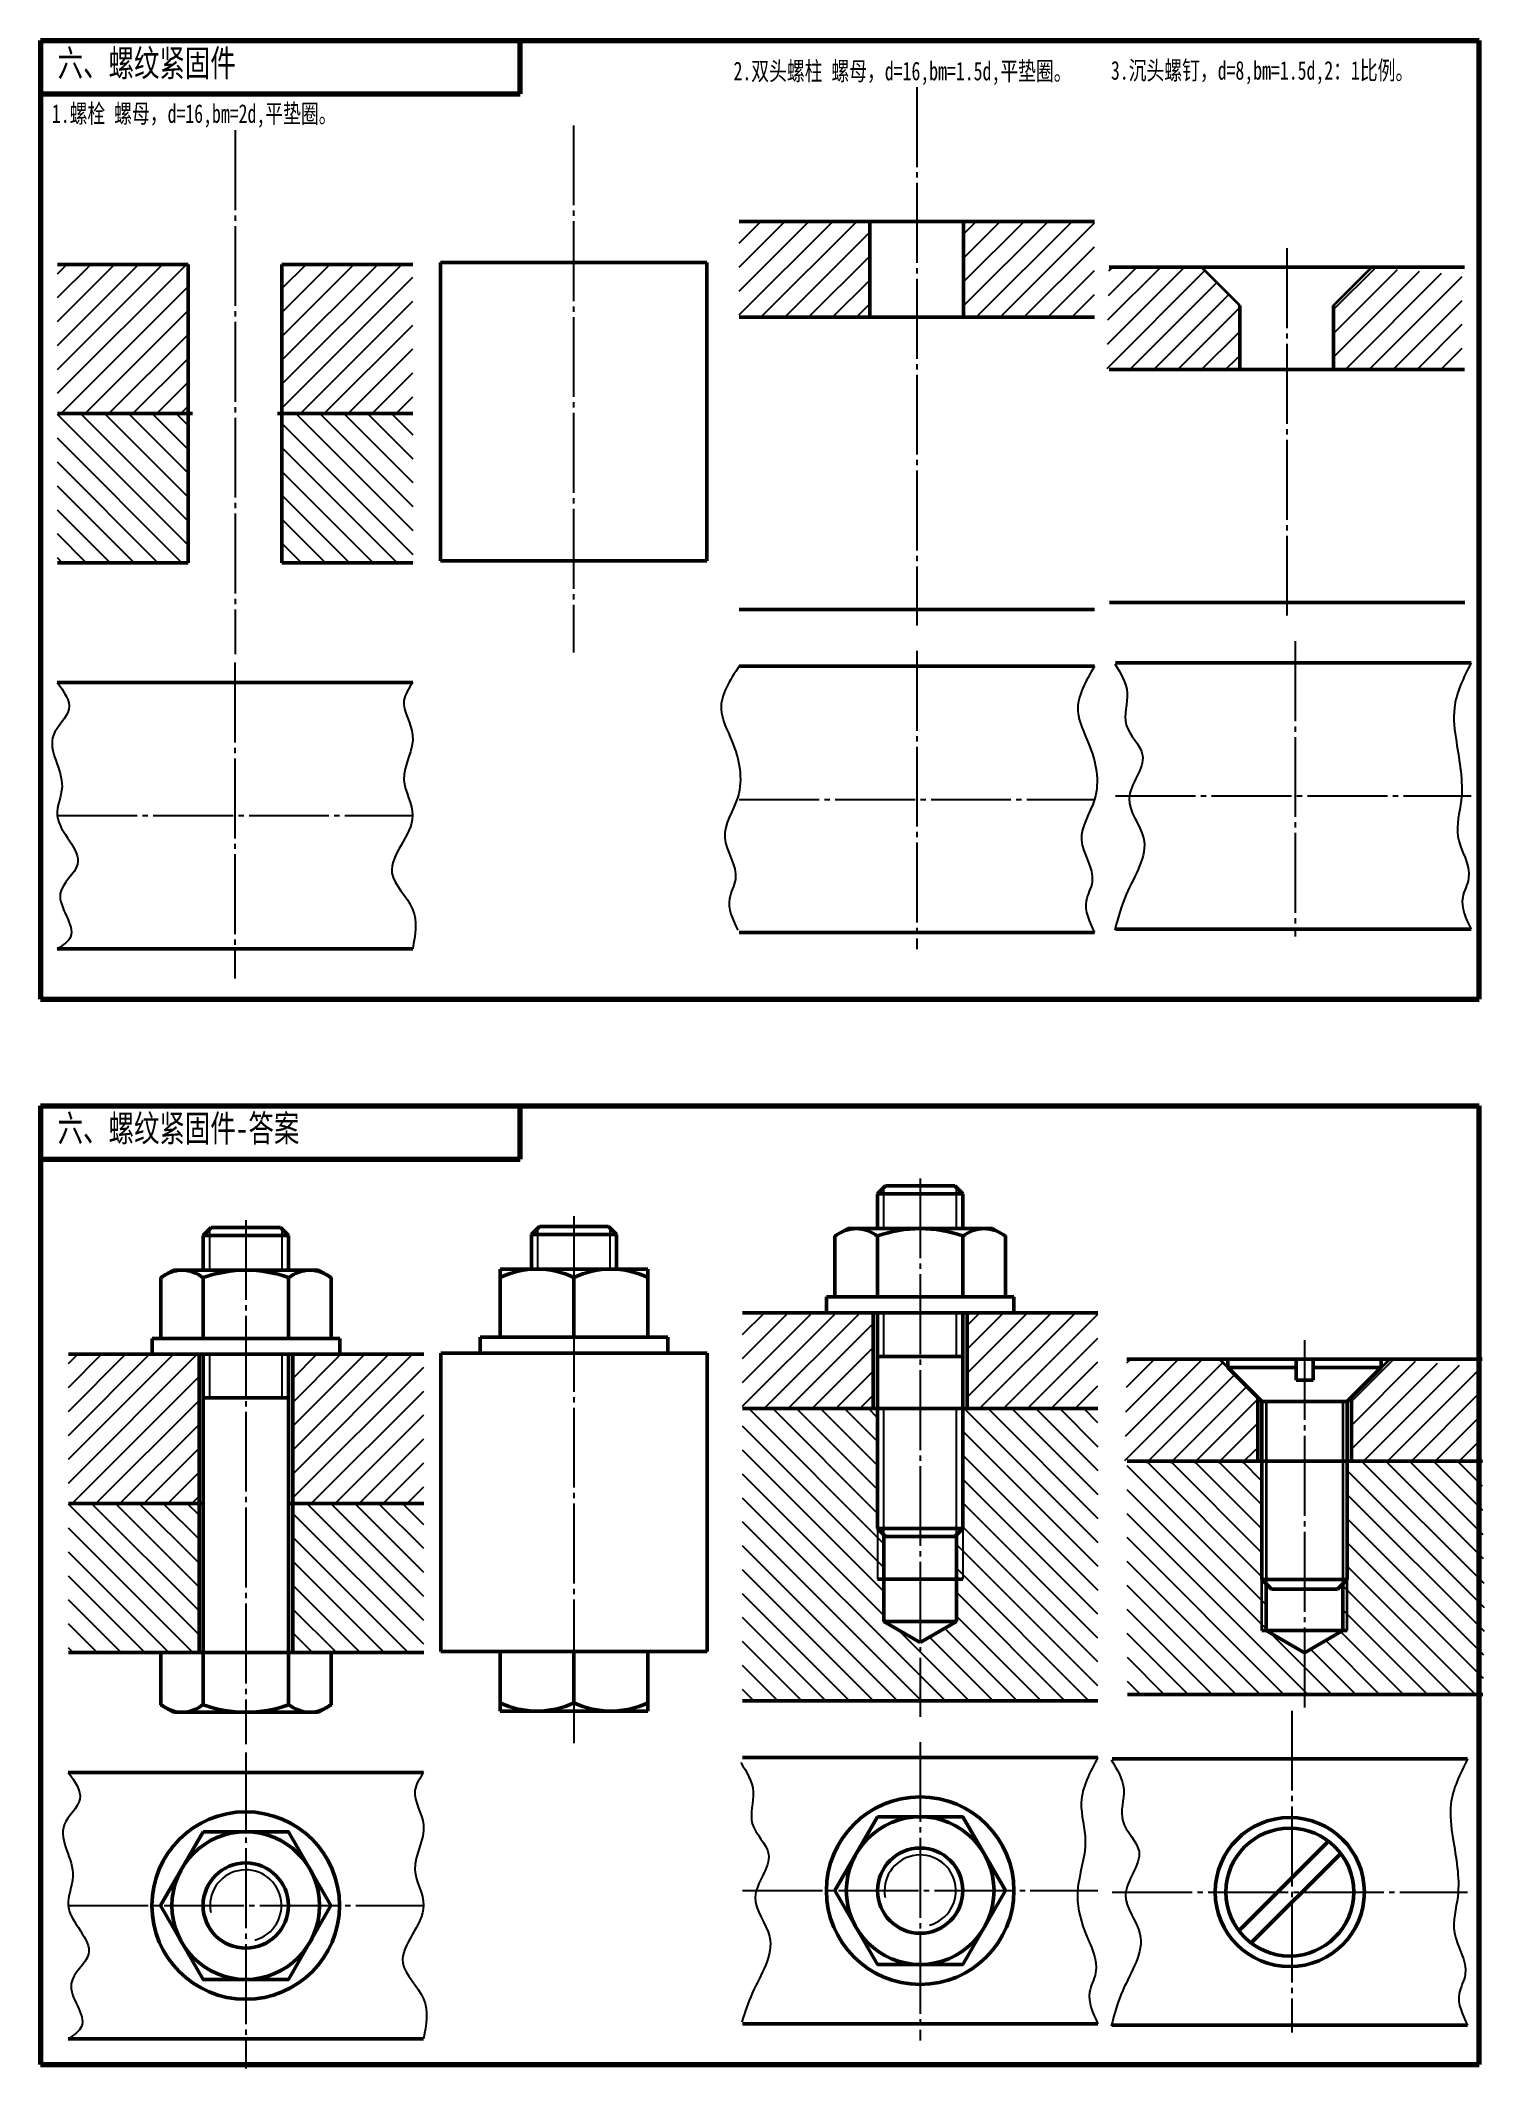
# Model space of a CAD drawing. Header units: millimetres. Extents: x -1426 to 345, y 2742 to 3124.
# Drawn here: x 73.7 to 344.7, y 2742.3 to 3123.1 of the extents above; entities that cross this region are included whole.
import ezdxf

# ---------------------------------------------------------------- set-up
doc = ezdxf.new("R2010")
doc.units = ezdxf.units.MM
doc.linetypes.add('myCENTER', pattern=[18, 15, -1, 1, -1])
for name, color, linetype, lineweight in [('中心线', 7, 'myCENTER', 25), ('标题文字', 7, 'Continuous', 25), ('粗实线', 7, 'Continuous', 50)]:
    doc.layers.add(name, color=color, linetype=linetype, lineweight=lineweight)
doc.layers.add('图层2', color=5, linetype='Continuous')
doc.styles.add('标题汉字1-5号', font='', dxfattribs={"width": 0.7, "height": 5})
doc.styles.add('标题汉字2-3.5号', font='', dxfattribs={"width": 0.7, "height": 3.5})
doc.styles.get('标题汉字1-5号').set_extended_font_data('SimSun')
doc.styles.get('标题汉字2-3.5号').set_extended_font_data('SimSun')

msp = doc.modelspace()

# ---------------------------------------------------------------- texts
at = {"lineweight": 0, "char_height": 5, "attachment_point": 1, "style": '标题汉字1-5号'}
for s, insert in [('{\\fFangSong|b0|i0|c134|p49;六、螺纹紧固件}', (76.91, 3121.34)), ('{\\fFangSong|b0|i0|c134|p49;六、螺纹紧固件-答案}', (76.91, 2921.34))]:
    msp.add_mtext_dynamic_manual_height_columns(s, width=86.7885, gutter_width=25, heights=[0], dxfattribs=dict(at, insert=insert))
at = {"layer": '标题文字', "style": '标题汉字2-3.5号', "width": 0.7}
for s, p in [('2.双头螺柱 螺母，d=16,bm=1.5d,平垫圈。', (203.74, 3115.61)), ('3.沉头螺钉，d=8,bm=1.5d,2：1比例。', (274.56, 3115.73)), ('1.螺栓 螺母，d=16,bm=2d,平垫圈。', (75.82, 3107.62))]:
    msp.add_text(s, height=3.5, dxfattribs=at).set_placement(p)

# ---------------------------------------------------------------- hatches: boundary and pattern name
at = {"layer": '图层2'}
h = msp.add_hatch(dxfattribs=at)
h.set_pattern_fill('ANSI31', color=256, style=0)
h.set_pattern_definition([(45, (158.0115, 2849.6468), (-2.245064, 2.245064), [])])
h.paths.add_polyline_path([(229.32, 3089.11), (204.8, 3089.11), (204.8, 3071.11), (229.32, 3071.11)])
h.paths.add_polyline_path([(271.49, 3089.11), (246.92, 3089.11), (246.92, 3071.11), (271.49, 3071.11)])
h = msp.add_hatch(dxfattribs=at)
h.set_pattern_fill('ANSI31', color=256, style=0)
h.set_pattern_definition([(45, (-62.0642, 2841.576), (-2.245064, 2.245064), [])])
h.paths.add_polyline_path([(101.39, 3081.04), (76.87, 3081.04), (76.87, 3053.04), (101.39, 3053.04)])
h.paths.add_polyline_path([(143.56, 3081.04), (118.99, 3081.04), (118.99, 3053.04), (143.56, 3053.04)])
h = msp.add_hatch(dxfattribs=at)
h.set_pattern_fill('ANSI31', color=256, style=0)
h.set_pattern_definition([(45, (227.0322, 2839.5755), (-2.245064, 2.245064), [])])
h.paths.add_polyline_path([(298.75, 3073.34), (291.55, 3080.54), (274.21, 3080.54), (273.82, 3061.04), (298.34, 3061.04)])
h.paths.add_polyline_path([(340.51, 3079.04), (323.54, 3080.54), (316.35, 3073.34), (316.35, 3061.34), (340.51, 3061.04)])
h = msp.add_hatch(dxfattribs=at)
h.set_pattern_fill('ANSI31', color=256, angle=90, style=0)
h.set_pattern_definition([(135, (-62.0642, 2841.576), (-2.245064, -2.245064), [])])
h.paths.add_polyline_path([(101.39, 3053.04), (76.87, 3053.04), (76.87, 3025.04), (101.39, 3025.04)])
h.paths.add_polyline_path([(143.56, 3053.04), (118.99, 3053.04), (118.99, 3025.04), (126.19, 3025.04), (143.56, 3025.04)])
h = msp.add_hatch(dxfattribs=at)
h.set_pattern_fill('ANSI31', color=256, style=0)
h.set_pattern_definition([(45, (158.653, 2644.7472), (-2.245064, 2.245064), [])])
h.paths.add_polyline_path([(229.97, 2884.21), (205.44, 2884.21), (205.44, 2866.21), (229.97, 2866.21)])
h.paths.add_polyline_path([(272.13, 2884.21), (247.57, 2884.21), (247.57, 2866.21), (272.13, 2866.21)])
h = msp.add_hatch(dxfattribs=at)
h.set_pattern_fill('ANSI31', color=256, style=0)
h.set_pattern_definition([(45, (-60.013, 2636.9404), (-2.245064, 2.245064), [])])
h.paths.add_polyline_path([(103.44, 2876.4), (78.92, 2876.4), (78.92, 2848.4), (103.44, 2848.4)])
h.paths.add_polyline_path([(145.61, 2876.4), (121.04, 2876.4), (121.04, 2848.4), (145.61, 2848.4)])
h = msp.add_hatch(dxfattribs=at)
h.set_pattern_fill('ANSI31', color=256, style=0)
h.set_pattern_definition([(45, (230.394, 2634.555), (-2.245064, 2.245064), [])])
h.paths.add_polyline_path([(302.11, 2868.32), (294.91, 2875.52), (277.57, 2875.52), (277.18, 2856.02), (301.71, 2856.02)])
h.paths.add_polyline_path([(343.87, 2874.02), (326.9, 2875.52), (319.71, 2868.32), (319.71, 2856.32), (343.87, 2856.02)])
h = msp.add_hatch(dxfattribs=at)
h.set_pattern_fill('ANSI31', color=256, angle=90, style=0)
h.set_pattern_definition([(135, (158.653, 2644.7472), (-2.245064, -2.245064), [])])
h.paths.add_polyline_path([(231.97, 2842.51), (230.77, 2843.71), (230.77, 2834.21), (231.97, 2834.21)], flags=17)
h.paths.add_polyline_path([(246.77, 2843.71), (245.57, 2842.51), (245.57, 2834.21), (246.77, 2834.21)], flags=16)
h.paths.add_polyline_path([(272.13, 2866.21), (246.77, 2866.21), (246.77, 2843.71), (246.77, 2834.21), (245.57, 2834.21), (245.57, 2826.21), (238.77, 2822.28), (238.77, 2811.36), (272.13, 2811.36)])
h.paths.add_polyline_path([(230.77, 2866.21), (205.44, 2866.21), (205.44, 2811.36), (238.77, 2811.36), (238.77, 2822.28), (231.97, 2826.21), (231.97, 2834.21), (230.77, 2834.21), (230.77, 2843.71)])
h = msp.add_hatch(dxfattribs=at)
h.set_pattern_fill('ANSI31', color=256, angle=90, style=0)
h.set_pattern_definition([(135, (137.773, 2645.0556), (-2.245064, -2.245064), [])])
h.paths.add_polyline_path([(302.91, 2856.32), (277.59, 2856.32), (277.66, 2812.56), (310.91, 2812.56), (344.35, 2812.56), (344.66, 2823.96), (344.24, 2856.28), (318.91, 2856.32), (318.91, 2834.12), (318.11, 2833.32), (318.11, 2824.52), (310.89, 2820.37), (303.72, 2824.52), (303.81, 2833.22), (302.91, 2834.12)])
h.paths.add_polyline_path([(343.4, 2856.52), (318.91, 2856.32), (319.71, 2856.32), (325.5, 2856.24), (328.68, 2856.27), (331.6, 2856.32), (344.28, 2856.32)])
h = msp.add_hatch(dxfattribs=at)
h.set_pattern_fill('ANSI31', color=256, angle=90, style=0)
h.set_pattern_definition([(135, (-60.013, 2636.9404), (-2.245064, -2.245064), [])])
h.paths.add_polyline_path([(103.44, 2848.4), (78.92, 2848.4), (78.92, 2820.4), (103.44, 2820.4)])
h.paths.add_polyline_path([(145.61, 2848.4), (121.04, 2848.4), (121.04, 2820.4), (128.24, 2820.4), (145.61, 2820.4)])

# ---------------------------------------------------------------- linework, layer by layer
at = {"lineweight": 100}
for p, q in [((73.7, 3123.07), (343.7, 3123.07)), ((73.7, 3123.07), (73.7, 2943.07)), ((343.7, 2943.07), (343.7, 3123.07)), ((73.7, 2943.07), (343.7, 2943.07)), ((73.7, 2923.07), (343.7, 2923.07)), ((73.7, 2923.07), (73.7, 2743.07)), ((343.7, 2743.07), (343.7, 2923.07)), ((73.7, 2743.07), (343.7, 2743.07))]:
    msp.add_line(p, q, dxfattribs=at)
for p, q in [((73.7, 3123.07), (163.7, 3123.07)), ((163.7, 3123.07), (253.7, 3123.07)), ((253.7, 3123.07), (343.7, 3123.07)), ((343.7, 3123.07), (343.7, 3033.07)), ((343.7, 3033.07), (343.7, 2943.07)), ((101.39, 3025.04), (94.19, 3025.04)), ((126.19, 3025.04), (118.99, 3025.04)), ((73.7, 2923.07), (163.7, 2923.07)), ((163.7, 2923.07), (253.7, 2923.07)), ((253.7, 2923.07), (343.7, 2923.07)), ((343.7, 2923.07), (343.7, 2833.07)), ((343.7, 2833.07), (343.7, 2743.07)), ((128.24, 2820.4), (96.24, 2820.4))]:
    msp.add_line(p, q)
at = {"lineweight": 0}
for p, q in [((73.7, 3123.07), (73.7, 3113.07)), ((73.7, 2923.07), (73.7, 2913.07))]:
    msp.add_line(p, q, dxfattribs=at)
at = {"lineweight": 70}
for p, q in [((163.7, 3113.07), (163.7, 3123.07)), ((73.7, 3113.07), (163.7, 3113.07)), ((163.7, 2913.07), (163.7, 2923.07)), ((73.7, 2913.07), (163.7, 2913.07))]:
    msp.add_line(p, q, dxfattribs=at)
at = {"lineweight": 50}
for p, q in [((148.73, 3081.37), (148.73, 3025.37)), ((198.73, 3081.37), (198.73, 3025.37)), ((274.21, 3080.54), (340.9, 3080.54)), ((298.75, 3073.34), (298.75, 3061.34)), ((316.35, 3073.34), (316.35, 3061.34)), ((148.8, 2876.6), (148.8, 2820.6)), ((198.8, 2876.6), (198.8, 2820.6)), ((277.57, 2875.52), (344.26, 2875.52)), ((302.11, 2868.32), (302.11, 2856.32)), ((319.71, 2868.32), (319.71, 2856.32)), ((303.71, 2833.32), (303.71, 2824.52)), ((318.11, 2833.32), (318.11, 2824.52)), ((302.91, 2824.52), (318.91, 2824.52)), ((303.71, 2824.52), (310.89, 2820.37)), ((318.11, 2824.52), (310.89, 2820.37))]:
    msp.add_line(p, q, dxfattribs=at)
at = {"lineweight": 35}
for p, q in [((298.75, 3073.34), (291.55, 3080.54)), ((291.55, 3080.54), (293.15, 3080.54)), ((316.35, 3073.34), (323.54, 3080.54)), ((323.54, 3080.54), (321.94, 3080.54)), ((307.55, 3061.34), (299.55, 3061.34)), ((307.55, 3061.34), (315.55, 3061.34)), ((302.11, 2868.32), (294.91, 2875.52)), ((294.91, 2875.52), (296.51, 2875.52)), ((302.91, 2875.52), (318.91, 2875.52)), ((319.71, 2868.32), (326.9, 2875.52)), ((326.9, 2875.52), (325.3, 2875.52)), ((310.91, 2856.32), (302.91, 2856.32)), ((310.91, 2856.32), (318.91, 2856.32)), ((302.91, 2824.52), (302.91, 2834.12)), ((318.91, 2824.52), (318.91, 2834.12))]:
    msp.add_line(p, q, dxfattribs=at)
at = {"color": 1, "lineweight": 50}
for p, q in [((104.24, 2898.7), (105.74, 2900.2)), ((120.24, 2898.7), (118.74, 2900.2)), ((296.51, 2875.52), (296.51, 2873.92)), ((296.51, 2875.52), (309.31, 2875.52)), ((309.31, 2875.52), (309.31, 2871.52)), ((312.51, 2871.52), (312.51, 2875.52)), ((312.51, 2875.52), (325.3, 2875.52)), ((325.3, 2875.52), (325.3, 2873.92)), ((296.51, 2873.92), (309.31, 2873.92)), ((296.51, 2873.92), (302.91, 2867.52)), ((309.31, 2871.52), (312.51, 2871.52)), ((312.51, 2873.92), (325.3, 2873.92)), ((325.3, 2873.92), (318.91, 2867.52)), ((302.91, 2856.32), (302.91, 2867.52)), ((302.91, 2867.52), (318.91, 2867.52)), ((318.91, 2856.32), (318.91, 2867.52)), ((302.91, 2856.32), (302.91, 2834.12)), ((318.91, 2856.32), (318.91, 2834.12)), ((302.91, 2834.12), (318.91, 2834.12)), ((302.91, 2834.12), (304.71, 2832.32)), ((317.11, 2832.32), (318.91, 2834.12)), ((304.71, 2832.32), (317.11, 2832.32)), ((96.24, 2820.4), (128.24, 2820.4))]:
    msp.add_line(p, q, dxfattribs=at)
at = {"color": 5, "lineweight": 50}
for p, q in [((222.77, 2887.21), (254.77, 2887.21)), ((96.24, 2879.4), (128.24, 2879.4)), ((159.95, 2879.6), (187.65, 2879.6))]:
    msp.add_line(p, q, dxfattribs=at)
at = {"color": 3, "lineweight": 50}
for p, q in [((221.17, 2884.21), (256.37, 2884.21)), ((94.64, 2876.4), (129.84, 2876.4)), ((156.2, 2876.6), (191.4, 2876.6))]:
    msp.add_line(p, q, dxfattribs=at)
at = {"color": 1, "lineweight": 35}
for p, q in [((303.71, 2867.52), (303.71, 2824.52)), ((318.11, 2867.52), (318.11, 2824.52))]:
    msp.add_line(p, q, dxfattribs=at)
at = {"layer": '中心线'}
for p, q in [((238.12, 3114.33), (238.12, 3013.23)), ((173.73, 3107.15), (173.73, 3008.18)), ((110.19, 3106.25), (110.19, 3007.85)), ((307.55, 3084.1), (307.55, 3014.9)), ((238.12, 3008.49), (238.12, 2952.45)), ((309.14, 3010.29), (309.14, 2954.87)), ((110.15, 3006.28), (110.15, 2946.95)), ((76.82, 2977.54), (143.52, 2977.54)), ((204.8, 2980.6), (271.49, 2980.6)), ((275.45, 2981.24), (342.15, 2981.24)), ((238.77, 2909.43), (238.77, 2808.33)), ((112.24, 2901.62), (112.24, 2803.21)), ((173.8, 2902.37), (173.8, 2803.41)), ((310.91, 2879.08), (310.91, 2809.87)), ((308.49, 2809.48), (308.49, 2749.06)), ((238.77, 2803.59), (238.77, 2747.55)), ((112.2, 2801.65), (112.2, 2742.32)), ((205.44, 2775.7), (272.13, 2775.7)), ((78.87, 2772.9), (145.57, 2772.9)), ((274.8, 2775.43), (341.49, 2775.43))]:
    msp.add_line(p, q, dxfattribs=at)
at = {"layer": '图层2', "color": 1}
for p, q in [((231.97, 2900.01), (231.97, 2907.71)), ((245.57, 2900.01), (245.57, 2907.71)), ((105.44, 2892.2), (105.44, 2899.9)), ((119.04, 2892.2), (119.04, 2899.9)), ((167, 2892.4), (167, 2900.1)), ((180.6, 2892.4), (180.6, 2900.1)), ((231.97, 2876.01), (231.97, 2884.21)), ((245.57, 2876.01), (245.57, 2884.21)), ((105.44, 2868.2), (105.44, 2876.4)), ((119.04, 2868.2), (119.04, 2876.4)), ((231.97, 2842.51), (231.97, 2866.21)), ((245.57, 2842.51), (245.57, 2866.21))]:
    msp.add_line(p, q, dxfattribs=at)
at = {"layer": '图层2'}
for p, q in [((230.77, 2843.71), (230.77, 2834.21)), ((246.77, 2843.71), (246.77, 2834.21))]:
    msp.add_line(p, q, dxfattribs=at)
at = {"layer": '图层2', "color": 1}
for centre in [(112.2, 2772.9), (238.77, 2775.7)]:
    msp.add_arc(centre, 6.7, 284.8826, 191.0926, dxfattribs=at)
at = {"layer": '图层2'}
for points in [[(204.8, 3005.6), (201.41, 2997.56), (203.43, 2991.52), (204.54, 2981.04), (202.08, 2973.4), (204.1, 2965.58), (202.98, 2962), (204.54, 2956.04)], [(271.49, 3005.6), (268.36, 2997.12), (270.38, 2991.08), (271.49, 2980.6), (269.03, 2972.96), (271.05, 2965.14), (269.93, 2961.56), (271.49, 2955.6)], [(275.27, 3006.06), (277.62, 3000.56), (277.44, 2994.62), (280.5, 2988.86), (277.98, 2980.76), (280.68, 2973.38), (277.44, 2962.76), (275.27, 2956.06)], [(342.15, 3006.24), (339.02, 2997.76), (339.39, 2991.38), (340.29, 2980.4), (339.69, 2973.6), (341.7, 2965.78), (340.58, 2962.2), (342.15, 2956.24)], [(76.84, 3002.54), (79.02, 2997.54), (76.1, 2992.68), (77.72, 2982.97), (76.82, 2977.54), (80.64, 2968.41), (77.4, 2962.91), (79.34, 2954.81), (76.84, 2952.54)], [(143.53, 3002.54), (141.9, 2999.15), (143.52, 2992.68), (141.9, 2984.27), (143.52, 2977.54), (139.63, 2966.79), (143.52, 2959.99), (143.53, 2952.54)], [(205.1, 2799.75), (207.44, 2794.25), (207.26, 2788.31), (210.32, 2782.55), (207.8, 2774.45), (210.5, 2767.07), (207.26, 2756.45), (205.28, 2751.01)], [(272.13, 2800.7), (269, 2792.22), (269.76, 2785.02), (268.32, 2775.67), (269.67, 2768.06), (271.69, 2760.24), (270.57, 2756.66), (272.13, 2750.7)], [(274.62, 2800.25), (276.96, 2794.74), (276.78, 2788.8), (279.84, 2783.05), (277.32, 2774.95), (280.02, 2767.57), (276.78, 2756.95), (274.62, 2750.25)], [(341.49, 2800.43), (338.36, 2791.95), (338.74, 2785.56), (339.64, 2774.59), (339.03, 2767.79), (341.05, 2759.96), (339.93, 2756.39), (341.49, 2750.43)], [(78.89, 2797.9), (81.07, 2792.9), (78.15, 2788.05), (79.77, 2778.34), (78.87, 2772.9), (82.69, 2763.77), (79.45, 2758.27), (81.39, 2750.18), (78.89, 2747.9)], [(145.59, 2797.9), (143.95, 2794.52), (145.57, 2788.05), (143.95, 2779.63), (145.57, 2772.9), (141.68, 2762.15), (145.57, 2755.36), (145.59, 2747.9)]]:
    msp.add_spline(points, degree=3, dxfattribs=at)
at = {"layer": '粗实线'}
for p, q in [((204.8, 3089.11), (271.49, 3089.11)), ((229.32, 3089.11), (229.32, 3071.11)), ((246.92, 3089.11), (246.92, 3071.11)), ((76.87, 3081.04), (101.39, 3081.04)), ((101.39, 3081.04), (101.39, 3025.04)), ((118.99, 3081.04), (118.99, 3025.04)), ((118.99, 3081.04), (143.56, 3081.04)), ((148.73, 3081.37), (198.73, 3081.37)), ((204.8, 3071.11), (271.49, 3071.11)), ((274.22, 3061.34), (315.55, 3061.34)), ((315.55, 3061.34), (340.92, 3061.34)), ((76.87, 3053.04), (102.19, 3053.04)), ((118.19, 3053.04), (143.56, 3053.04)), ((76.87, 3025.04), (101.39, 3025.04)), ((118.99, 3025.04), (143.56, 3025.04)), ((148.73, 3025.37), (198.73, 3025.37)), ((189.73, 3025.37), (157.73, 3025.37)), ((159.88, 3025.37), (187.58, 3025.37)), ((204.8, 3016.26), (271.49, 3016.26)), ((274.3, 3017.58), (340.99, 3017.58)), ((204.8, 3005.6), (271.49, 3005.6)), ((275.45, 3006.24), (342.15, 3006.24)), ((76.84, 3002.54), (143.53, 3002.54)), ((204.8, 2955.6), (271.49, 2955.6)), ((275.45, 2956.24), (342.15, 2956.24)), ((76.84, 2952.54), (143.53, 2952.54)), ((173.8, 2890.82), (173.8, 2879.6)), ((205.44, 2884.21), (272.13, 2884.21)), ((229.97, 2884.21), (229.97, 2866.21)), ((247.57, 2884.21), (247.57, 2866.21)), ((78.92, 2876.4), (145.61, 2876.4)), ((103.44, 2876.4), (103.44, 2820.4)), ((121.04, 2876.4), (121.04, 2820.4)), ((148.8, 2876.6), (198.8, 2876.6)), ((205.44, 2866.21), (272.13, 2866.21)), ((277.59, 2856.32), (318.91, 2856.32)), ((318.91, 2856.32), (344.28, 2856.32)), ((78.92, 2848.4), (104.24, 2848.4)), ((120.24, 2848.4), (145.61, 2848.4)), ((231.97, 2842.51), (231.97, 2826.21)), ((245.57, 2842.51), (245.57, 2826.21)), ((230.77, 2834.21), (246.77, 2834.21)), ((231.97, 2826.21), (245.57, 2826.21)), ((231.97, 2826.21), (238.77, 2822.28)), ((245.57, 2826.21), (238.77, 2822.28)), ((78.92, 2820.4), (145.61, 2820.4)), ((148.8, 2820.6), (198.8, 2820.6)), ((189.8, 2820.6), (157.8, 2820.6)), ((159.95, 2820.6), (187.65, 2820.6)), ((205.44, 2811.36), (272.13, 2811.36)), ((277.66, 2812.56), (344.35, 2812.56)), ((205.44, 2800.7), (272.13, 2800.7)), ((274.8, 2800.43), (341.49, 2800.43)), ((78.89, 2797.9), (145.59, 2797.9)), ((205.44, 2750.7), (272.13, 2750.7)), ((274.8, 2750.43), (341.49, 2750.43)), ((78.89, 2747.9), (145.59, 2747.9))]:
    msp.add_line(p, q, dxfattribs=at)
at = {"layer": '粗实线', "color": 1, "lineweight": 53}
for p, q in [((230.77, 2906.51), (232.27, 2908.01)), ((246.77, 2906.51), (245.27, 2908.01))]:
    msp.add_line(p, q, dxfattribs=at)
at = {"layer": '粗实线', "color": 1}
for p, q in [((230.77, 2906.51), (246.77, 2906.51)), ((230.77, 2900.01), (230.77, 2906.51)), ((232.27, 2908.01), (245.27, 2908.01)), ((246.77, 2906.51), (246.77, 2900.01)), ((104.24, 2898.7), (120.24, 2898.7)), ((104.24, 2892.2), (104.24, 2898.7)), ((105.74, 2900.2), (118.74, 2900.2)), ((120.24, 2898.7), (120.24, 2892.2)), ((165.8, 2898.9), (167.3, 2900.4)), ((165.8, 2898.9), (181.8, 2898.9)), ((165.8, 2892.4), (165.8, 2898.9)), ((167.3, 2900.4), (180.3, 2900.4)), ((181.8, 2898.9), (180.3, 2900.4)), ((181.8, 2898.9), (181.8, 2892.4)), ((230.77, 2884.21), (230.77, 2843.71)), ((246.77, 2884.21), (246.77, 2843.71)), ((104.24, 2876.4), (104.24, 2820.4)), ((120.24, 2876.4), (120.24, 2820.4)), ((230.77, 2876.01), (246.77, 2876.01)), ((104.24, 2868.2), (120.24, 2868.2)), ((230.77, 2843.71), (232.27, 2842.21)), ((230.77, 2843.71), (246.77, 2843.71)), ((232.27, 2842.21), (245.27, 2842.21)), ((246.77, 2843.71), (245.27, 2842.21)), ((96.24, 2810.59), (96.24, 2820.4)), ((104.24, 2810.58), (104.24, 2820.4)), ((120.24, 2820.4), (120.24, 2810.58)), ((128.24, 2820.4), (128.24, 2810.59)), ((159.95, 2809.4), (159.95, 2820.6)), ((173.8, 2810.97), (173.8, 2820.6)), ((187.65, 2809.4), (187.65, 2820.6)), ((96.24, 2810.59), (98.65, 2809.2)), ((128.24, 2810.59), (125.84, 2809.2)), ((125.84, 2809.2), (98.65, 2809.2)), ((187.65, 2809.4), (159.95, 2809.4)), ((298.59, 2768.14), (315.42, 2784.96)), ((300.86, 2765.88), (317.68, 2782.69))]:
    msp.add_line(p, q, dxfattribs=at)
at = {"layer": '粗实线', "color": 5}
for p, q in [((222.77, 2898.62), (225.17, 2900.01)), ((222.77, 2887.21), (222.77, 2898.62)), ((225.17, 2900.01), (252.36, 2900.01)), ((230.77, 2887.21), (230.77, 2898.64)), ((246.77, 2898.64), (246.77, 2887.21)), ((254.77, 2898.62), (252.36, 2900.01)), ((254.77, 2898.62), (254.77, 2887.21)), ((96.24, 2890.81), (98.65, 2892.2)), ((96.24, 2879.4), (96.24, 2890.81)), ((98.65, 2892.2), (125.84, 2892.2)), ((104.24, 2879.4), (104.24, 2890.83)), ((120.24, 2890.83), (120.24, 2879.4)), ((128.24, 2890.81), (125.84, 2892.2)), ((128.24, 2890.81), (128.24, 2879.4)), ((159.95, 2892.4), (187.65, 2892.4)), ((159.95, 2892.4), (159.95, 2879.6)), ((173.8, 2890.82), (173.8, 2879.6)), ((187.65, 2892.4), (187.65, 2879.6))]:
    msp.add_line(p, q, dxfattribs=at)
at = {"layer": '粗实线', "color": 3}
for p, q in [((221.17, 2887.21), (256.37, 2887.21)), ((221.17, 2887.21), (221.17, 2884.21)), ((256.37, 2887.21), (256.37, 2884.21)), ((94.64, 2879.4), (129.84, 2879.4)), ((94.64, 2879.4), (94.64, 2876.4)), ((129.84, 2879.4), (129.84, 2876.4)), ((156.2, 2879.6), (156.2, 2876.6)), ((156.2, 2879.6), (191.4, 2879.6)), ((191.4, 2879.6), (191.4, 2876.6))]:
    msp.add_line(p, q, dxfattribs=at)
at = {"layer": '粗实线', "color": 5}
for points in [[(230.77, 2789.56), (222.77, 2775.7), (230.77, 2761.84), (246.77, 2761.84), (254.77, 2775.7), (246.77, 2789.56)], [(104.2, 2786.76), (96.2, 2772.9), (104.2, 2759.04), (120.2, 2759.04), (128.2, 2772.9), (120.2, 2786.76)]]:
    msp.add_lwpolyline(points, close=True, dxfattribs=at)
at = {"layer": '粗实线', "color": 3}
for centre in [(238.77, 2775.7), (112.2, 2772.9)]:
    msp.add_circle(centre, 17.6, dxfattribs=at)
at = {"layer": '粗实线', "color": 5}
for centre in [(238.77, 2775.7), (112.2, 2772.9)]:
    msp.add_circle(centre, 13.86, dxfattribs=at)
at = {"layer": '粗实线'}
msp.add_circle((308.13, 2775.43), 14, dxfattribs=at)
at = {"layer": '粗实线', "color": 1}
for centre, radius in [((308.13, 2775.43), 12), ((238.77, 2775.7), 8), ((112.2, 2772.9), 8)]:
    msp.add_circle(centre, radius, dxfattribs=at)
at = {"layer": '粗实线', "color": 5}
for centre, radius, start, end in [((226.77, 2893.9), 6.11, 49.1176, 130.8824), ((238.77, 2876.01), 24, 70.5288, 109.4712), ((250.77, 2893.9), 6.11, 49.1176, 130.8824), ((100.24, 2886.09), 6.11, 49.1176, 130.8824), ((112.24, 2868.2), 24, 70.5288, 109.4712), ((124.24, 2886.09), 6.11, 49.1176, 130.8824), ((166.87, 2876.4), 16, 64.3538, 115.6462), ((180.72, 2876.4), 16, 64.3538, 115.6462)]:
    msp.add_arc(centre, radius, start, end, dxfattribs=at)
at = {"layer": '粗实线', "color": 1}
for centre, radius, start, end in [((100.24, 2815.31), 6.11, 229.1176, 310.8824), ((112.24, 2833.2), 24, 250.5288, 289.4712), ((124.24, 2815.31), 6.11, 229.1176, 310.8824), ((166.87, 2825.4), 16, 244.3538, 295.6462), ((180.72, 2825.4), 16, 244.3538, 295.6462)]:
    msp.add_arc(centre, radius, start, end, dxfattribs=at)

msp.set_redraw_order([(e.dxf.handle, doc.entitydb.next_handle()) for e in msp.query("TEXT MTEXT ATTDEF DIMENSION ARC_DIMENSION")])  # texts and dimensions are drawn at this point

doc.saveas('drawing.dxf')
